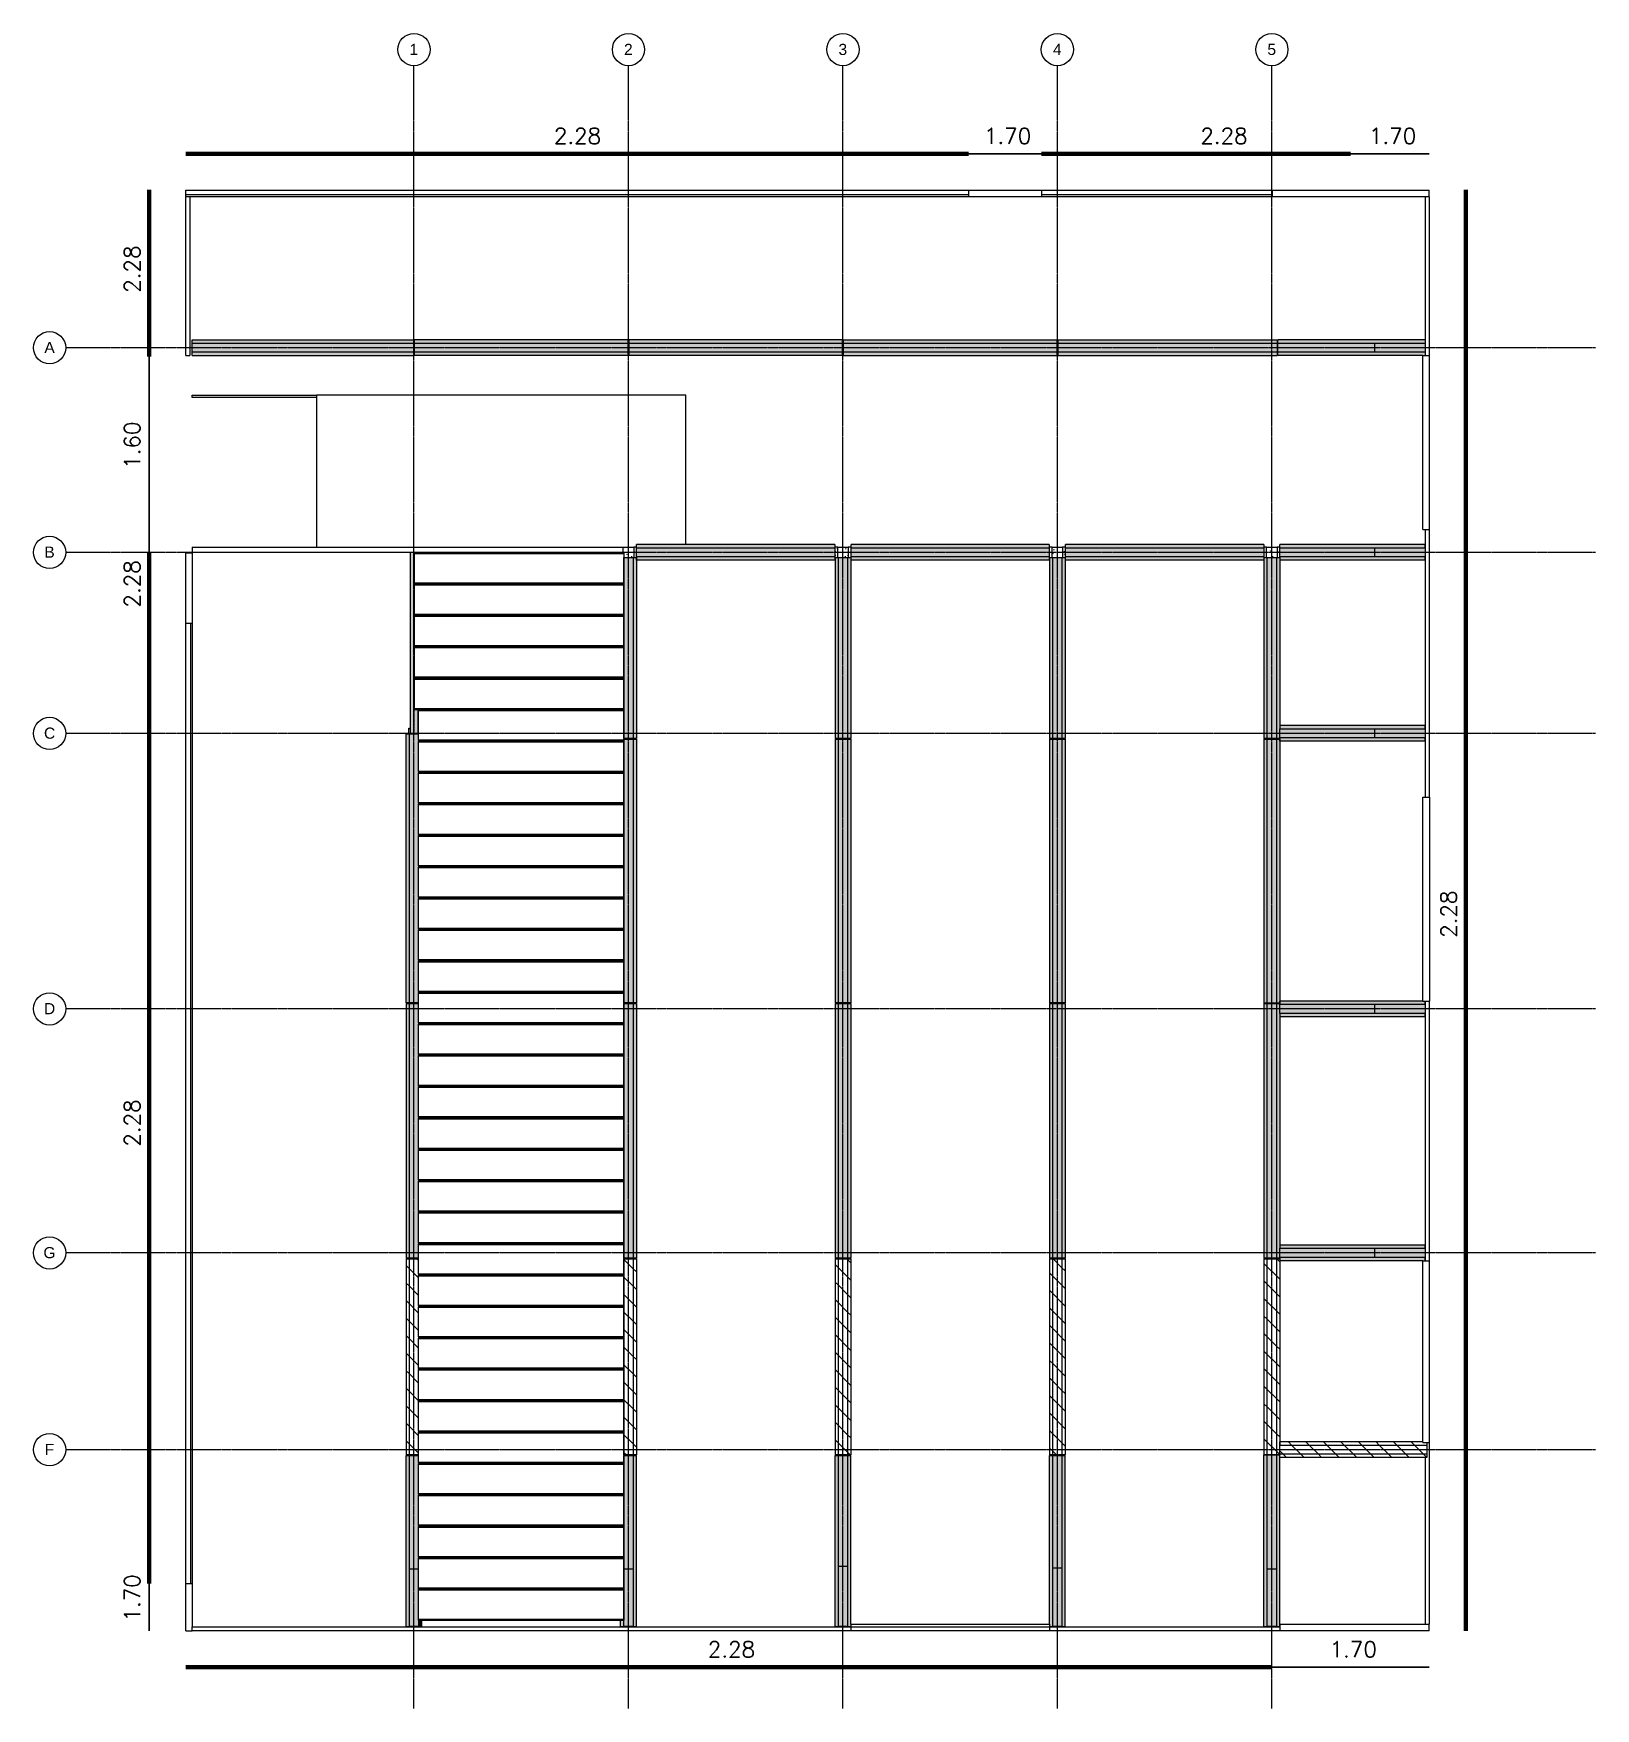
# Model space of a CAD drawing. Header units: inches. Extents: x -4061 to -1680, y 9773 to 12326.
import ezdxf

# ---------------------------------------------------------------- set-up
doc = ezdxf.new("R2010")
doc.units = ezdxf.units.IN
doc.header["$MEASUREMENT"] = 0
doc.linetypes.add('Línea de rejilla', pattern=[0.875, 0.5, -0.125, 0.125, -0.125])
doc.linetypes.add('Oculto', pattern=[0.28125, 0.1875, -0.09375])
for name, color, linetype, lineweight in [('A-FLOR', 192, 'Continuous', 9), ('A-WALL', 113, 'Continuous', 9), ('S-BEAM', 12, 'Continuous', 9), ('S-COLS', 52, 'Continuous', 9), ('S-FNDN', 32, 'Continuous', 9), ('S-GRID', 1, 'Continuous', 9), ('S-GRID-IDEN', 1, 'Continuous', 9)]:
    doc.layers.add(name, color=color, linetype=linetype, lineweight=lineweight)
doc.layers.add('earth_pressure', color=7, linetype='Continuous')
doc.styles.add('Arial', font='Arial.ttf', dxfattribs={"height": 17.007874})
doc.styles.get("Standard").update_dxf_attribs({"font": 'txt.shx'})
pattern_1 = [(90, (11534.205, 3155.308), (-7.68, 30.72), [1.267, -21.773, 1.267, -21.773, -122.88]), (90, (11534.205, 3155.308), (-7.68, 30.72), [-46.08, 1.267, -44.813, 1.267, -21.773, -53.76]), (90, (11534.205, 3155.308), (-7.68, 30.72), [-115.2, 1.267, -14.093, 1.267, -37.133]), (210, (11530.365, 3166.828), (-22.7643004, -22.011075), [1.267, -21.773, 1.267, -21.773, -122.88]), (210, (11530.365, 3166.828), (-22.7643004, -22.011075), [-46.08, 1.267, -44.813, 1.267, -21.773, -53.76]), (210, (11530.365, 3166.828), (-22.7643004, -22.011075), [-115.2, 1.267, -14.093, 1.267, -37.133]), (330, (11515.005, 3170.668), (30.4443004, -8.708925), [1.267, -21.773, 1.267, -21.773, -122.88]), (330, (11515.005, 3170.668), (30.4443004, -8.708925), [-46.08, 1.267, -44.813, 1.267, -21.773, -53.76]), (330, (11515.005, 3170.668), (30.4443004, -8.708925), [-115.2, 1.267, -14.093, 1.267, -37.133])]
pattern_2 = [(45, (-10317.189, -3154.324), (-13.362904, 13.362904), [])]
pattern_3 = [(135, (2055.824, -10167.189), (-13.362904, -13.362904), [])]
pattern_4 = [(90, (11534.205, 2828.308), (-7.68, 30.72), [1.267, -21.773, 1.267, -21.773, -122.88]), (90, (11534.205, 2828.308), (-7.68, 30.72), [-46.08, 1.267, -44.813, 1.267, -21.773, -53.76]), (90, (11534.205, 2828.308), (-7.68, 30.72), [-115.2, 1.267, -14.093, 1.267, -37.133]), (210, (11530.365, 2839.828), (-22.7643004, -22.011075), [1.267, -21.773, 1.267, -21.773, -122.88]), (210, (11530.365, 2839.828), (-22.7643004, -22.011075), [-46.08, 1.267, -44.813, 1.267, -21.773, -53.76]), (210, (11530.365, 2839.828), (-22.7643004, -22.011075), [-115.2, 1.267, -14.093, 1.267, -37.133]), (330, (11515.005, 2843.668), (30.4443004, -8.708925), [1.267, -21.773, 1.267, -21.773, -122.88]), (330, (11515.005, 2843.668), (30.4443004, -8.708925), [-46.08, 1.267, -44.813, 1.267, -21.773, -53.76]), (330, (11515.005, 2843.668), (30.4443004, -8.708925), [-115.2, 1.267, -14.093, 1.267, -37.133])]
pattern_5 = [(45, (-10317.189, -2827.324), (-13.362904, 13.362904), [])]
pattern_6 = [(90, (11534.205, 2501.308), (-7.68, 30.72), [1.267, -21.773, 1.267, -21.773, -122.88]), (90, (11534.205, 2501.308), (-7.68, 30.72), [-46.08, 1.267, -44.813, 1.267, -21.773, -53.76]), (90, (11534.205, 2501.308), (-7.68, 30.72), [-115.2, 1.267, -14.093, 1.267, -37.133]), (210, (11530.365, 2512.828), (-22.7643004, -22.011075), [1.267, -21.773, 1.267, -21.773, -122.88]), (210, (11530.365, 2512.828), (-22.7643004, -22.011075), [-46.08, 1.267, -44.813, 1.267, -21.773, -53.76]), (210, (11530.365, 2512.828), (-22.7643004, -22.011075), [-115.2, 1.267, -14.093, 1.267, -37.133]), (330, (11515.005, 2516.668), (30.4443004, -8.708925), [1.267, -21.773, 1.267, -21.773, -122.88]), (330, (11515.005, 2516.668), (30.4443004, -8.708925), [-46.08, 1.267, -44.813, 1.267, -21.773, -53.76]), (330, (11515.005, 2516.668), (30.4443004, -8.708925), [-115.2, 1.267, -14.093, 1.267, -37.133])]
pattern_7 = [(45, (-10317.189, -2500.324), (-13.362904, 13.362904), [])]
pattern_8 = [(90, (11534.205, 2174.308), (-7.68, 30.72), [1.267, -21.773, 1.267, -21.773, -122.88]), (90, (11534.205, 2174.308), (-7.68, 30.72), [-46.08, 1.267, -44.813, 1.267, -21.773, -53.76]), (90, (11534.205, 2174.308), (-7.68, 30.72), [-115.2, 1.267, -14.093, 1.267, -37.133]), (210, (11530.365, 2185.828), (-22.7643004, -22.011075), [1.267, -21.773, 1.267, -21.773, -122.88]), (210, (11530.365, 2185.828), (-22.7643004, -22.011075), [-46.08, 1.267, -44.813, 1.267, -21.773, -53.76]), (210, (11530.365, 2185.828), (-22.7643004, -22.011075), [-115.2, 1.267, -14.093, 1.267, -37.133]), (330, (11515.005, 2189.668), (30.4443004, -8.708925), [1.267, -21.773, 1.267, -21.773, -122.88]), (330, (11515.005, 2189.668), (30.4443004, -8.708925), [-46.08, 1.267, -44.813, 1.267, -21.773, -53.76]), (330, (11515.005, 2189.668), (30.4443004, -8.708925), [-115.2, 1.267, -14.093, 1.267, -37.133])]
pattern_9 = [(45, (-10317.189, -2173.324), (-13.362904, 13.362904), [])]
pattern_10 = [(45, (-10317.189, -3481.324), (-13.362904, 13.362904), [])]

msp = doc.modelspace()

# ---------------------------------------------------------------- texts
at = {"layer": 'earth_pressure', "color": 1}
for p in [(-3268, 12158.1), (-2282.3, 12158.1), (-3033.3, 9850.8)]:
    msp.add_text('2.28', height=24, dxfattribs=at).set_placement(p)
at = {"layer": 'earth_pressure', "color": 40}
for p in [(-2612.3, 12158.1), (-2025.3, 12158.1), (-2085.3, 9850.8)]:
    msp.add_text('1.70', height=24, dxfattribs=at).set_placement(p)
at = {"layer": 'earth_pressure', "color": 1}
for p in [(-3899, 11931), (-3899, 11451.2), (-1891.6, 10947.6), (-3899, 10629.2)]:
    msp.add_text('2.28', height=24, rotation=90, dxfattribs=at).set_placement(p)
at = {"layer": 'earth_pressure', "color": 3}
msp.add_text('1.60', height=24, rotation=90, dxfattribs=at).set_placement((-3899, 11662.6))
at = {"layer": 'earth_pressure', "color": 40}
msp.add_text('1.70', height=24, rotation=90, dxfattribs=at).set_placement((-3899, 9905.2))
at = {"layer": 'S-GRID-IDEN', "char_height": 17, "attachment_point": 1, "style": 'Arial'}
for s, insert, width in [('1', (-3488.1, 12310.5), 16.059), ('2', (-3161.1, 12310.5), 16.059), ('3', (-2834.1, 12310.5), 16.059), ('4', (-2507.1, 12310.5), 16.059), ('5', (-2180.1, 12310.5), 16.059), ('A', (-4044.9, 11856.1), 19.392), ('B', (-4044.9, 11544.1), 19.392), ('C', (-4045.5, 11268.1), 20.907), ('D', (-4045.5, 10848.1), 20.907), ('G', (-4046.3, 10476.1), 22.725), ('F', (-4044.3, 10176.1), 17.877)]:
    msp.add_mtext(s, dxfattribs=dict(at, insert=insert, width=width))

# ---------------------------------------------------------------- blocks, each defined once
blk = doc.blocks.new('Concrete-Rectangular-Column - ONE-217852-1ST FLOOR')
at = {"layer": 'S-COLS'}
h = blk.add_hatch(dxfattribs=at)
h.set_pattern_fill('FP_1', color=256, style=0, pattern_type=2)
h.set_pattern_definition([(0, (3481.324, -11847.189), (30.72, 7.68), [1.267, -21.773, 1.267, -21.773, -122.88]), (0, (3481.324, -11847.189), (30.72, 7.68), [-46.08, 1.267, -44.813, 1.267, -21.773, -53.76]), (0, (3481.324, -11847.189), (30.72, 7.68), [-115.2, 1.267, -14.093, 1.267, -37.133]), (120, (3492.844, -11843.349), (-22.011075, 22.7643004), [1.267, -21.773, 1.267, -21.773, -122.88]), (120, (3492.844, -11843.349), (-22.011075, 22.7643004), [-46.08, 1.267, -44.813, 1.267, -21.773, -53.76]), (120, (3492.844, -11843.349), (-22.011075, 22.7643004), [-115.2, 1.267, -14.093, 1.267, -37.133]), (240, (3496.684, -11827.989), (-8.708925, -30.4443004), [1.267, -21.773, 1.267, -21.773, -122.88]), (240, (3496.684, -11827.989), (-8.708925, -30.4443004), [-46.08, 1.267, -44.813, 1.267, -21.773, -53.76]), (240, (3496.684, -11827.989), (-8.708925, -30.4443004), [-115.2, 1.267, -14.093, 1.267, -37.133])])
h.paths.add_polyline_path([(1, -8), (1, 8), (-1, 8), (-1, -8)], flags=0)
for p, q in [((-1, 8), (1, 8)), ((1, -8), (-1, -8))]:
    blk.add_line(p, q, dxfattribs=at)
blk = doc.blocks.new('Concrete-Rectangular-Column - ONE-V1-1ST FLOOR')
at = {"layer": 'S-COLS'}
h = blk.add_hatch(dxfattribs=at)
h.set_pattern_fill('FP_2', color=256, style=0, pattern_type=2)
h.set_pattern_definition([(0, (3154.324, -11847.189), (30.72, 7.68), [1.267, -21.773, 1.267, -21.773, -122.88]), (0, (3154.324, -11847.189), (30.72, 7.68), [-46.08, 1.267, -44.813, 1.267, -21.773, -53.76]), (0, (3154.324, -11847.189), (30.72, 7.68), [-115.2, 1.267, -14.093, 1.267, -37.133]), (120, (3165.844, -11843.349), (-22.011075, 22.7643004), [1.267, -21.773, 1.267, -21.773, -122.88]), (120, (3165.844, -11843.349), (-22.011075, 22.7643004), [-46.08, 1.267, -44.813, 1.267, -21.773, -53.76]), (120, (3165.844, -11843.349), (-22.011075, 22.7643004), [-115.2, 1.267, -14.093, 1.267, -37.133]), (240, (3169.684, -11827.989), (-8.708925, -30.4443004), [1.267, -21.773, 1.267, -21.773, -122.88]), (240, (3169.684, -11827.989), (-8.708925, -30.4443004), [-46.08, 1.267, -44.813, 1.267, -21.773, -53.76]), (240, (3169.684, -11827.989), (-8.708925, -30.4443004), [-115.2, 1.267, -14.093, 1.267, -37.133])])
h.paths.add_polyline_path([(1, -8), (1, 8), (-1, 8), (-1, -8)], flags=0)
for p, q in [((-1, 8), (1, 8)), ((1, -8), (-1, -8))]:
    blk.add_line(p, q, dxfattribs=at)
blk = doc.blocks.new('Concrete-Rectangular-Column - ONE-V2-1ST FLOOR')
at = {"layer": 'S-COLS'}
h = blk.add_hatch(dxfattribs=at)
h.set_pattern_fill('FP_3', color=256, style=0, pattern_type=2)
h.set_pattern_definition([(0, (2827.324, -11847.189), (30.72, 7.68), [1.267, -21.773, 1.267, -21.773, -122.88]), (0, (2827.324, -11847.189), (30.72, 7.68), [-46.08, 1.267, -44.813, 1.267, -21.773, -53.76]), (0, (2827.324, -11847.189), (30.72, 7.68), [-115.2, 1.267, -14.093, 1.267, -37.133]), (120, (2838.844, -11843.349), (-22.011075, 22.7643004), [1.267, -21.773, 1.267, -21.773, -122.88]), (120, (2838.844, -11843.349), (-22.011075, 22.7643004), [-46.08, 1.267, -44.813, 1.267, -21.773, -53.76]), (120, (2838.844, -11843.349), (-22.011075, 22.7643004), [-115.2, 1.267, -14.093, 1.267, -37.133]), (240, (2842.684, -11827.989), (-8.708925, -30.4443004), [1.267, -21.773, 1.267, -21.773, -122.88]), (240, (2842.684, -11827.989), (-8.708925, -30.4443004), [-46.08, 1.267, -44.813, 1.267, -21.773, -53.76]), (240, (2842.684, -11827.989), (-8.708925, -30.4443004), [-115.2, 1.267, -14.093, 1.267, -37.133])])
h.paths.add_polyline_path([(1, -8), (1, 8), (-1, 8), (-1, -8)], flags=0)
for p, q in [((-1, 8), (1, 8)), ((1, -8), (-1, -8))]:
    blk.add_line(p, q, dxfattribs=at)
blk = doc.blocks.new('Prefabricado-Pilar cuadrado - 16_x16_-217672-1ST FLOOR')
at = {"layer": 'S-COLS'}
h = blk.add_hatch(dxfattribs=at)
h.set_pattern_fill('FP_4', color=256, style=0, pattern_type=2)
h.set_pattern_definition(pattern_1)
h.paths.add_polyline_path([(7, 13.5), (-9, 13.5), (-9, 9), (7, 9), (7, 13)], flags=0)
h = blk.add_hatch(dxfattribs=at)
h.set_pattern_fill('FP_4', color=256, style=0, pattern_type=2)
h.set_pattern_definition(pattern_1)
h.paths.add_polyline_path([(7, -6), (7, 9), (-9, 9), (-9, -7), (-1, -7), (-1, -6.3), (7, -6.3)], flags=0)
for p, q in [((-9, 13.5), (-9, 9)), ((-9, 9), (-8.9, 9)), ((-9, -7), (-9, 9)), ((-9, 9), (7, 9)), ((-8.9, 9), (6.9, 9)), ((7, 9), (6.9, 9)), ((7, 13.5), (7, 13)), ((-8.9, -7), (-9, -7)), ((-8.9, -7), (-8.9, -7))]:
    blk.add_line(p, q, dxfattribs=at)
blk = doc.blocks.new('Concrete-Rectangular-Column - ONE-199442-1ST FLOOR')
at = {"layer": 'S-COLS'}
h = blk.add_hatch(dxfattribs=at)
h.set_pattern_fill('FP_5', color=256, style=0, pattern_type=2)
h.set_pattern_definition([(0, (3481.324, -11259.189), (30.72, 7.68), [1.267, -21.773, 1.267, -21.773, -122.88]), (0, (3481.324, -11259.189), (30.72, 7.68), [-46.08, 1.267, -44.813, 1.267, -21.773, -53.76]), (0, (3481.324, -11259.189), (30.72, 7.68), [-115.2, 1.267, -14.093, 1.267, -37.133]), (120, (3492.844, -11255.349), (-22.011075, 22.7643004), [1.267, -21.773, 1.267, -21.773, -122.88]), (120, (3492.844, -11255.349), (-22.011075, 22.7643004), [-46.08, 1.267, -44.813, 1.267, -21.773, -53.76]), (120, (3492.844, -11255.349), (-22.011075, 22.7643004), [-115.2, 1.267, -14.093, 1.267, -37.133]), (240, (3496.684, -11239.989), (-8.708925, -30.4443004), [1.267, -21.773, 1.267, -21.773, -122.88]), (240, (3496.684, -11239.989), (-8.708925, -30.4443004), [-46.08, 1.267, -44.813, 1.267, -21.773, -53.76]), (240, (3496.684, -11239.989), (-8.708925, -30.4443004), [-115.2, 1.267, -14.093, 1.267, -37.133])])
h.paths.add_polyline_path([(-0.6, -0.5), (7, -0.5), (7, 8), (5.6, 8), (5.6, 0), (-5.6, 0), (-5.6, 8), (-8, 8), (-8, -0.5), (-0.8, -0.5)], flags=0)
for p, q in [((-8, 8), (-5.6, 8)), ((-8, -0.5), (-8, 8)), ((5.6, 8), (7, 8))]:
    blk.add_line(p, q, dxfattribs=at)
blk = doc.blocks.new('Concrete-Rectangular-Column - ONE-V3-1ST FLOOR')
at = {"layer": 'S-COLS'}
h = blk.add_hatch(dxfattribs=at)
h.set_pattern_fill('FP_6', color=256, style=0, pattern_type=2)
h.set_pattern_definition([(0, (2500.324, -11847.189), (30.72, 7.68), [1.267, -21.773, 1.267, -21.773, -122.88]), (0, (2500.324, -11847.189), (30.72, 7.68), [-46.08, 1.267, -44.813, 1.267, -21.773, -53.76]), (0, (2500.324, -11847.189), (30.72, 7.68), [-115.2, 1.267, -14.093, 1.267, -37.133]), (120, (2511.844, -11843.349), (-22.011075, 22.7643004), [1.267, -21.773, 1.267, -21.773, -122.88]), (120, (2511.844, -11843.349), (-22.011075, 22.7643004), [-46.08, 1.267, -44.813, 1.267, -21.773, -53.76]), (120, (2511.844, -11843.349), (-22.011075, 22.7643004), [-115.2, 1.267, -14.093, 1.267, -37.133]), (240, (2515.684, -11827.989), (-8.708925, -30.4443004), [1.267, -21.773, 1.267, -21.773, -122.88]), (240, (2515.684, -11827.989), (-8.708925, -30.4443004), [-46.08, 1.267, -44.813, 1.267, -21.773, -53.76]), (240, (2515.684, -11827.989), (-8.708925, -30.4443004), [-115.2, 1.267, -14.093, 1.267, -37.133])])
h.paths.add_polyline_path([(-1, -8), (1, -8), (1, 8), (-1, 8), (-1, -7)], flags=0)
for p, q in [((-1, 8), (1, 8)), ((1, -8), (-1, -8))]:
    blk.add_line(p, q, dxfattribs=at)
blk = doc.blocks.new('Inverted Tee Beam - 24IT40-228306-1ST FLOOR')
at = {"layer": 'S-BEAM'}
h = blk.add_hatch(dxfattribs=at)
h.set_pattern_fill('FP_7', style=0, pattern_type=2)
h.set_pattern_definition(pattern_2)
h.paths.add_polyline_path([(-158, 7), (141, 7), (141, 7.2), (-158, 7.2)], flags=0)
h = blk.add_hatch(dxfattribs=at)
h.set_pattern_fill('FP_7', style=0, pattern_type=2)
h.set_pattern_definition(pattern_2)
h.paths.add_polyline_path([(-158, 7), (-158, -7), (141, -7), (141, 7), (-140.3, 7)], flags=0)
h = blk.add_hatch(dxfattribs=at)
h.set_pattern_fill('FP_7', style=0, pattern_type=2)
h.set_pattern_definition(pattern_2)
h.paths.add_polyline_path([(-158, -7), (-158, -12), (141, -12), (141, -7), (-140.3, -7)], flags=0)
for p, q in [((-158, 7), (-158, 7.2)), ((-158, -7), (-158, 7)), ((-158, 7), (141, 7)), ((141, 7.2), (141, 7)), ((141, 7), (141, -7)), ((-158, -12), (-158, -7)), ((141, -7), (-158, -7)), ((141, -12), (-158, -12)), ((141, -7), (141, -12))]:
    blk.add_line(p, q, dxfattribs=at)
blk = doc.blocks.new('Inverted Tee Beam - 24IT40-223392-1ST FLOOR')
at = {"layer": 'S-BEAM'}
for points in [[(-201, 7), (201, 7), (201, 7.2), (-201, 7.2)], [(-201, 3.1), (-201, -7), (201, -7), (201, 7), (-201, 7)], [(-201, -7), (-201, -12), (201, -12), (201, -7), (-186, -7)]]:
    blk.add_hatch(color=150, dxfattribs=at).paths.add_polyline_path(points, flags=0)
for p, q in [((-201, 7), (-201, 7.2)), ((-201, -7), (-201, 7)), ((-201, 7), (201, 7)), ((201, 7.2), (201, 7)), ((201, 7), (201, -7)), ((-201, -12), (-201, -7)), ((201, -7), (-201, -7)), ((201, -12), (-201, -12)), ((201, -7), (201, -12))]:
    blk.add_line(p, q, dxfattribs=at)
blk = doc.blocks.new('W-Ala ancha - W460X177-219962-1ST FLOOR')
at = {"layer": 'S-BEAM'}
blk.add_hatch(color=71, dxfattribs=at).paths.add_polyline_path([(140, -5.6), (140, 5.6), (103.4, 5.6), (103.4, 1), (-136, 1), (-136, -5.6), (103.4, -5.6)], flags=0)
at = {"layer": 'S-BEAM', "linetype": 'Oculto'}
for p, q in [((140, 0.3), (-136, 0.3)), ((140, -0.3), (-136, -0.3))]:
    blk.add_line(p, q, dxfattribs=at)
at = {"layer": 'S-BEAM'}
for p, q in [((103.4, 5.6), (140, 5.6)), ((140, 5.6), (140, -5.6)), ((-136, -5.6), (140, -5.6))]:
    blk.add_line(p, q, dxfattribs=at)
blk = doc.blocks.new('Inverted Tee Beam - 24IT32-224211-1ST FLOOR')
at = {"layer": 'S-BEAM'}
for points in [[(-194, 7), (194, 7), (194, 7.2), (-194, 7.2)], [(-194, 7), (-194, -7), (194, -7), (194, 7), (-185.1, 7)], [(-194, -7), (-194, -12), (194, -12), (194, -7), (-185.1, -7)]]:
    blk.add_hatch(color=11, dxfattribs=at).paths.add_polyline_path(points, flags=0)
for p, q in [((-194, 7), (-194, 7.2)), ((-194, -7), (-194, 7)), ((-194, 7), (194, 7)), ((194, 7.2), (194, 7)), ((194, 7), (194, -7)), ((-194, -12), (-194, -7)), ((194, -7), (-194, -7)), ((194, -12), (-194, -12)), ((194, -7), (194, -12))]:
    blk.add_line(p, q, dxfattribs=at)
blk = doc.blocks.new('Inverted Tee Beam - 24IT32-210332-1ST FLOOR')
at = {"layer": 'S-BEAM'}
for points in [[(-146, 7), (130, 7), (130, 7.2), (-146, 7.2)], [(-146, -7), (130, -7), (130, 7), (-146, 7), (-146, 3.1)], [(-146, -7), (-146, -12), (130, -12), (130, -7), (-138.8, -7)]]:
    blk.add_hatch(color=11, dxfattribs=at).paths.add_polyline_path(points, flags=0)
for p, q in [((-146, 7), (-146, 7.2)), ((-146, -7), (-146, 7)), ((-146, 7), (130, 7)), ((130, 7.2), (130, 7)), ((130, 7), (130, -7)), ((-146, -12), (-146, -7)), ((130, -7), (-146, -7)), ((130, -12), (-146, -12)), ((130, -7), (130, -12))]:
    blk.add_line(p, q, dxfattribs=at)
blk = doc.blocks.new('Inverted Tee Beam - 24IT32-217693-1ST FLOOR')
at = {"layer": 'S-BEAM'}
for points in [[(151, 7), (151, 12), (-151, 12), (-151, 7), (114.6, 7)], [(151, -7), (151, 7), (-151, 7), (-151, -7), (114.6, -7)], [(151, -12), (151, -7), (-151, -7), (-151, -12), (114.6, -12)]]:
    blk.add_hatch(color=11, dxfattribs=at).paths.add_polyline_path(points, flags=0)
for p, q in [((-151, 7), (-151, 12)), ((151, 12), (-151, 12)), ((-151, -7), (-151, 7)), ((-151, 7), (151, 7)), ((151, 12), (151, 7)), ((151, 7), (151, -7)), ((-151, -12), (-151, -7)), ((151, -7), (-151, -7)), ((151, -12), (-151, -12)), ((151, -7), (151, -12))]:
    blk.add_line(p, q, dxfattribs=at)
blk = doc.blocks.new('Inverted Tee Beam - 24IT32-223293-1ST FLOOR')
at = {"layer": 'S-BEAM'}
for points in [[(-170.5, 12), (-170.5, 7), (166.5, 7), (166.5, 12)], [(166.5, 7), (-170.5, 7), (-170.5, -7), (166.5, -7)], [(-170.5, -7), (-170.5, -12), (166.5, -12), (166.5, -7)]]:
    blk.add_hatch(color=11, dxfattribs=at).paths.add_polyline_path(points, flags=0)
for p, q in [((-170.5, 7), (-170.5, 12)), ((166.5, 12), (-170.5, 12)), ((-170.5, -7), (-170.5, 7)), ((-170.5, 7), (166.5, 7)), ((166.5, 12), (166.5, 7)), ((166.5, 7), (166.5, -7)), ((-170.5, -12), (-170.5, -7)), ((166.5, -7), (-170.5, -7)), ((166.5, -12), (-170.5, -12)), ((166.5, -7), (166.5, -12))]:
    blk.add_line(p, q, dxfattribs=at)
blk = doc.blocks.new('Inverted Tee Beam - 24IT32-220209-1ST FLOOR')
at = {"layer": 'S-BEAM'}
for points in [[(162.5, 7), (162.5, 12), (-162.5, 12), (-162.5, 7)], [(162.5, -7), (162.5, 7), (-162.5, 7), (-162.5, -7)], [(162.5, -12), (162.5, -7), (-162.5, -7), (-162.5, -12)]]:
    blk.add_hatch(color=11, dxfattribs=at).paths.add_polyline_path(points, flags=0)
for p, q in [((-162.5, 7), (-162.5, 12)), ((162.5, 12), (-162.5, 12)), ((-162.5, -7), (-162.5, 7)), ((-162.5, 7), (162.5, 7)), ((162.5, 12), (162.5, 7)), ((162.5, 7), (162.5, -7)), ((-162.5, -12), (-162.5, -7)), ((162.5, -7), (-162.5, -7)), ((162.5, -12), (-162.5, -12)), ((162.5, -7), (162.5, -12))]:
    blk.add_line(p, q, dxfattribs=at)
blk = doc.blocks.new('Inverted Tee Beam - 24IT32-220216-1ST FLOOR')
at = {"layer": 'S-BEAM'}
for points in [[(-162.5, 12), (-162.5, 7), (162.5, 7), (162.5, 12)], [(-162.5, 7), (-162.5, -7), (162.5, -7), (162.5, 7)], [(-162.5, -7), (-162.5, -12), (162.5, -12), (162.5, -7)]]:
    blk.add_hatch(color=11, dxfattribs=at).paths.add_polyline_path(points, flags=0)
for p, q in [((-162.5, 7), (-162.5, 12)), ((162.5, 12), (-162.5, 12)), ((-162.5, -7), (-162.5, 7)), ((-162.5, 7), (162.5, 7)), ((162.5, 12), (162.5, 7)), ((162.5, 7), (162.5, -7)), ((-162.5, -12), (-162.5, -7)), ((162.5, -7), (-162.5, -7)), ((162.5, -12), (-162.5, -12)), ((162.5, -7), (162.5, -12))]:
    blk.add_line(p, q, dxfattribs=at)
blk = doc.blocks.new('Inverted Tee Beam - 24IT32-228305-1ST FLOOR')
at = {"layer": 'S-BEAM'}
for points in [[(-171.6, 12), (-171.6, 7), (162.5, 7), (162.5, 12)], [(-171.6, 7), (-171.6, -7), (162.5, -7), (162.5, 7)], [(-171.6, -7), (-171.6, -12), (162.5, -12), (162.5, -7)]]:
    blk.add_hatch(color=11, dxfattribs=at).paths.add_polyline_path(points, flags=0)
for p, q in [((-171.6, 7), (-171.6, 12)), ((162.5, 12), (-171.6, 12)), ((-171.6, -7), (-171.6, 7)), ((-171.6, 7), (162.5, 7)), ((162.5, 12), (162.5, 7)), ((162.5, 7), (162.5, -7)), ((-171.6, -12), (-171.6, -7)), ((162.5, -7), (-171.6, -7)), ((162.5, -12), (-171.6, -12)), ((162.5, -7), (162.5, -12))]:
    blk.add_line(p, q, dxfattribs=at)
blk = doc.blocks.new('Inverted Tee Beam - 24IT40-226760-1ST FLOOR')
at = {"layer": 'S-BEAM'}
h = blk.add_hatch(dxfattribs=at)
h.set_pattern_fill('FP_8', style=0, pattern_type=2)
h.set_pattern_definition(pattern_3)
h.paths.add_polyline_path([(118.7, 7), (118.7, 11), (112.5, 11), (112.5, 12), (-105.5, 12), (-105.5, 7), (112.5, 7)], flags=0)
h = blk.add_hatch(dxfattribs=at)
h.set_pattern_fill('FP_8', style=0, pattern_type=2)
h.set_pattern_definition(pattern_3)
h.paths.add_polyline_path([(118.7, -7), (118.7, 7), (-105.5, 7), (-105.5, -7)], flags=0)
h = blk.add_hatch(dxfattribs=at)
h.set_pattern_fill('FP_8', style=0, pattern_type=2)
h.set_pattern_definition(pattern_3)
h.paths.add_polyline_path([(118.7, -12), (118.7, -7), (-105.5, -7), (-105.5, -12)], flags=0)
for p, q in [((-105.5, 7), (-105.5, 12)), ((112.5, 12), (-105.5, 12)), ((-105.5, -7), (-105.5, 7)), ((-105.5, 7), (118.7, 7)), ((118.7, 11), (118.7, 7)), ((118.7, 7), (118.7, -7)), ((-105.5, -12), (-105.5, -7)), ((118.7, -7), (-105.5, -7)), ((118.7, -12), (-105.5, -12)), ((118.7, -7), (118.7, -12))]:
    blk.add_line(p, q, dxfattribs=at)
blk = doc.blocks.new('Beam 2 Levels - Beams 2 Levels-233919-1ST FLOOR')
at = {"layer": 'S-BEAM'}
for points in [[(133.2, 12), (-127.5, 12), (-127.5, 7), (133.2, 7)], [(45.5, 7), (-127.5, 7), (-127.5, -7), (45.5, -7)], [(133.2, 7), (45.5, 7), (45.5, -7), (133.2, -7)], [(133.2, -7), (-127.5, -7), (-127.5, -7.2), (123.5, -7.2), (123.5, -12), (133.2, -12)]]:
    blk.add_hatch(color=114, dxfattribs=at).paths.add_polyline_path(points, flags=0)
for p, q in [((-127.5, 7), (-127.5, 12)), ((133.2, 12), (-127.5, 12)), ((-127.5, -7), (-127.5, 7)), ((-127.5, 7), (45.5, 7)), ((45.5, 7), (45.5, -7)), ((45.5, 7), (133.2, 7)), ((133.2, 7), (133.2, 12)), ((133.2, 7), (133.2, -7)), ((-127.5, -7.2), (-127.5, -7)), ((45.5, -7), (-127.5, -7)), ((133.2, -7), (45.5, -7)), ((133.2, -12), (123.5, -12)), ((133.2, -12), (133.2, -7))]:
    blk.add_line(p, q, dxfattribs=at)
blk = doc.blocks.new('Prefabricado-Pilar cuadrado - 16_x16_-217833-1ST FLOOR')
at = {"layer": 'S-COLS'}
h = blk.add_hatch(dxfattribs=at)
h.set_pattern_fill('FP_9', color=256, style=0, pattern_type=2)
h.set_pattern_definition(pattern_4)
h.paths.add_polyline_path([(7, 13.5), (-9, 13.5), (-9, 9), (7, 9), (7, 13)], flags=0)
h = blk.add_hatch(dxfattribs=at)
h.set_pattern_fill('FP_9', color=256, style=0, pattern_type=2)
h.set_pattern_definition(pattern_4)
h.paths.add_polyline_path([(7, -6), (7, 9), (-9, 9), (-9, -7), (7, -7)], flags=0)
h = blk.add_hatch(dxfattribs=at)
h.set_pattern_fill('FP_9', color=256, style=0, pattern_type=2)
h.set_pattern_definition(pattern_4)
h.paths.add_polyline_path([(7, -7), (-9, -7), (-9, -11.5), (7, -11.5), (7, -11)], flags=0)
for p, q in [((-9, 13.5), (-9, 9)), ((-9, 9), (-8.9, 9)), ((-9, -7), (-9, 9)), ((-9, 9), (7, 9)), ((-8.9, 9), (6.9, 9)), ((7, 9), (6.9, 9)), ((7, 13.5), (7, 13)), ((-8.9, -7), (-9, -7)), ((7, -7), (-9, -7)), ((-9, -7), (-9, -11.5)), ((6.9, -7), (-8.9, -7)), ((6.9, -7), (7, -7)), ((7, -11), (7, -11.5))]:
    blk.add_line(p, q, dxfattribs=at)
blk = doc.blocks.new('Inverted Tee Beam - 24IT40-V4-1ST FLOOR')
at = {"layer": 'S-BEAM'}
h = blk.add_hatch(dxfattribs=at)
h.set_pattern_fill('FP_10', style=0, pattern_type=2)
h.set_pattern_definition(pattern_5)
h.paths.add_polyline_path([(-158, 7), (141, 7), (141, 12), (-158, 12)], flags=0)
h = blk.add_hatch(dxfattribs=at)
h.set_pattern_fill('FP_10', style=0, pattern_type=2)
h.set_pattern_definition(pattern_5)
h.paths.add_polyline_path([(-158, -7), (141, -7), (141, 7), (-158, 7)], flags=0)
h = blk.add_hatch(dxfattribs=at)
h.set_pattern_fill('FP_10', style=0, pattern_type=2)
h.set_pattern_definition(pattern_5)
h.paths.add_polyline_path([(-158, -12), (141, -12), (141, -7), (-158, -7)], flags=0)
for p, q in [((-158, 7), (-158, 12)), ((141, 12), (-158, 12)), ((-158, -7), (-158, 7)), ((-158, 7), (141, 7)), ((141, 12), (141, 7)), ((141, 7), (141, -7)), ((-158, -12), (-158, -7)), ((141, -7), (-158, -7)), ((141, -12), (-158, -12)), ((141, -7), (141, -12))]:
    blk.add_line(p, q, dxfattribs=at)
blk = doc.blocks.new('Inverted Tee Beam - 24IT40-V5-1ST FLOOR')
at = {"layer": 'S-BEAM'}
for points in [[(-201, 7), (201, 7), (201, 12), (-201, 12)], [(-201, -7), (201, -7), (201, 7), (-201, 7)], [(-201, -12), (201, -12), (201, -7), (-201, -7)]]:
    blk.add_hatch(color=150, dxfattribs=at).paths.add_polyline_path(points, flags=0)
for p, q in [((-201, 7), (-201, 12)), ((201, 12), (-201, 12)), ((-201, -7), (-201, 7)), ((-201, 7), (201, 7)), ((201, 12), (201, 7)), ((201, 7), (201, -7)), ((-201, -12), (-201, -7)), ((201, -7), (-201, -7)), ((201, -12), (-201, -12)), ((201, -7), (201, -12))]:
    blk.add_line(p, q, dxfattribs=at)
blk = doc.blocks.new('Inverted Tee Beam - 24IT32-V6-1ST FLOOR')
at = {"layer": 'S-BEAM'}
for points in [[(-194, 7), (194, 7), (194, 12), (-194, 12)], [(-194, -7), (194, -7), (194, 7), (-194, 7)], [(-194, -12), (194, -12), (194, -7), (-194, -7)]]:
    blk.add_hatch(color=11, dxfattribs=at).paths.add_polyline_path(points, flags=0)
for p, q in [((-194, 7), (-194, 12)), ((194, 12), (-194, 12)), ((-194, -7), (-194, 7)), ((-194, 7), (194, 7)), ((194, 12), (194, 7)), ((194, 7), (194, -7)), ((-194, -12), (-194, -7)), ((194, -7), (-194, -7)), ((194, -12), (-194, -12)), ((194, -7), (194, -12))]:
    blk.add_line(p, q, dxfattribs=at)
blk = doc.blocks.new('Inverted Tee Beam - 24IT32-V7-1ST FLOOR')
at = {"layer": 'S-BEAM'}
for points in [[(-146, 7), (130, 7), (130, 12), (-146, 12)], [(-146, -7), (130, -7), (130, 7), (-146, 7)], [(-146, -12), (130, -12), (130, -7), (-146, -7)]]:
    blk.add_hatch(color=11, dxfattribs=at).paths.add_polyline_path(points, flags=0)
for p, q in [((-146, 7), (-146, 12)), ((130, 12), (-146, 12)), ((-146, -7), (-146, 7)), ((-146, 7), (130, 7)), ((130, 12), (130, 7)), ((130, 7), (130, -7)), ((-146, -12), (-146, -7)), ((130, -7), (-146, -7)), ((130, -12), (-146, -12)), ((130, -7), (130, -12))]:
    blk.add_line(p, q, dxfattribs=at)
blk = doc.blocks.new('Beam 2 Levels - Beams 2 Levels-233880-1ST FLOOR')
at = {"layer": 'S-BEAM'}
for points in [[(136.3, 7), (136.3, 12), (-124.5, 12), (-124.5, 7), (132.5, 7)], [(44.5, -7), (44.5, 7), (-124.5, 7), (-124.5, -7)], [(136.3, -7), (136.3, 7), (44.5, 7), (44.5, -7)], [(136.3, -7), (-124.5, -7), (-124.5, -12), (136.3, -12)]]:
    blk.add_hatch(color=114, dxfattribs=at).paths.add_polyline_path(points, flags=0)
for p, q in [((-124.5, 7), (-124.5, 12)), ((132.5, 12), (-124.5, 12)), ((-124.5, -7), (-124.5, 7)), ((-124.5, 7), (44.5, 7)), ((44.5, 7), (44.5, -7)), ((44.5, 7), (136.3, 7)), ((136.3, 7), (136.3, 12)), ((136.3, 7), (136.3, -7)), ((-124.5, -12), (-124.5, -7)), ((44.5, -7), (-124.5, -7)), ((136.3, -12), (-124.5, -12)), ((136.3, -7), (44.5, -7)), ((136.3, -12), (136.3, -7))]:
    blk.add_line(p, q, dxfattribs=at)
blk = doc.blocks.new('Prefabricado-Pilar cuadrado - 16_x16_-V8-1ST FLOOR')
at = {"layer": 'S-COLS'}
h = blk.add_hatch(dxfattribs=at)
h.set_pattern_fill('FP_11', color=256, style=0, pattern_type=2)
h.set_pattern_definition(pattern_6)
h.paths.add_polyline_path([(7, 13.5), (-9, 13.5), (-9, 9), (7, 9), (7, 13)], flags=0)
h = blk.add_hatch(dxfattribs=at)
h.set_pattern_fill('FP_11', color=256, style=0, pattern_type=2)
h.set_pattern_definition(pattern_6)
h.paths.add_polyline_path([(7, -6), (7, 9), (-9, 9), (-9, -7), (7, -7)], flags=0)
h = blk.add_hatch(dxfattribs=at)
h.set_pattern_fill('FP_11', color=256, style=0, pattern_type=2)
h.set_pattern_definition(pattern_6)
h.paths.add_polyline_path([(7, -7), (-9, -7), (-9, -11.5), (7, -11.5), (7, -11)], flags=0)
for p, q in [((-9, 13.5), (-9, 9)), ((-9, 9), (-8.9, 9)), ((-9, -7), (-9, 9)), ((-9, 9), (7, 9)), ((-8.9, 9), (6.9, 9)), ((7, 9), (6.9, 9)), ((7, 13.5), (7, 13)), ((-8.9, -7), (-9, -7)), ((7, -7), (-9, -7)), ((-9, -7), (-9, -11.5)), ((6.9, -7), (-8.9, -7)), ((6.9, -7), (7, -7)), ((7, -11), (7, -11.5))]:
    blk.add_line(p, q, dxfattribs=at)
blk = doc.blocks.new('Inverted Tee Beam - 24IT40-V9-1ST FLOOR')
at = {"layer": 'S-BEAM'}
h = blk.add_hatch(dxfattribs=at)
h.set_pattern_fill('FP_12', style=0, pattern_type=2)
h.set_pattern_definition(pattern_7)
h.paths.add_polyline_path([(-158, 7), (141, 7), (141, 12), (-158, 12)], flags=0)
h = blk.add_hatch(dxfattribs=at)
h.set_pattern_fill('FP_12', style=0, pattern_type=2)
h.set_pattern_definition(pattern_7)
h.paths.add_polyline_path([(-158, -7), (141, -7), (141, 7), (-158, 7)], flags=0)
h = blk.add_hatch(dxfattribs=at)
h.set_pattern_fill('FP_12', style=0, pattern_type=2)
h.set_pattern_definition(pattern_7)
h.paths.add_polyline_path([(-158, -12), (141, -12), (141, -7), (-158, -7)], flags=0)
for p, q in [((-158, 7), (-158, 12)), ((141, 12), (-158, 12)), ((-158, -7), (-158, 7)), ((-158, 7), (141, 7)), ((141, 12), (141, 7)), ((141, 7), (141, -7)), ((-158, -12), (-158, -7)), ((141, -7), (-158, -7)), ((141, -12), (-158, -12)), ((141, -7), (141, -12))]:
    blk.add_line(p, q, dxfattribs=at)
blk = doc.blocks.new('Inverted Tee Beam - 24IT32-217918-1ST FLOOR')
at = {"layer": 'S-BEAM'}
for points in [[(151.5, 7), (151.5, 12), (-151, 12), (-151, 7), (60.4, 7)], [(151.5, -7), (151.5, 7), (-151, 7), (-151, -7), (60.4, -7)], [(151.5, -12), (151.5, -7), (-151, -7), (-151, -12), (60.4, -12)]]:
    blk.add_hatch(color=11, dxfattribs=at).paths.add_polyline_path(points, flags=0)
for p, q in [((-151, 7), (-151, 12)), ((151.5, 12), (-151, 12)), ((-151, -7), (-151, 7)), ((-151, 7), (151.5, 7)), ((151.5, 12), (151.5, 7)), ((151.5, 7), (151.5, -7)), ((-151, -12), (-151, -7)), ((151.5, -7), (-151, -7)), ((151.5, -12), (-151, -12)), ((151.5, -7), (151.5, -12))]:
    blk.add_line(p, q, dxfattribs=at)
blk = doc.blocks.new('Beam 2 Levels - Beams 2 Levels-233980-1ST FLOOR')
at = {"layer": 'S-BEAM'}
for points in [[(134.3, 7), (134.3, 12), (-126.5, 12), (-126.5, 7), (45.2, 7)], [(45.2, 7), (-126.5, 7), (-126.5, -7), (45.2, -7)], [(134.3, 7), (45.2, 7), (45.2, -7), (134.3, -7)], [(134.3, -12), (134.3, -7), (-126.5, -7), (-126.5, -12), (130.5, -12)]]:
    blk.add_hatch(color=114, dxfattribs=at).paths.add_polyline_path(points, flags=0)
for p, q in [((-126.5, 7), (-126.5, 12)), ((134.3, 12), (-126.5, 12)), ((-126.5, -7), (-126.5, 7)), ((-126.5, 7), (45.2, 7)), ((45.2, 7), (45.2, -7)), ((45.2, 7), (134.3, 7)), ((134.3, 7), (134.3, 12)), ((134.3, 7), (134.3, -7)), ((-126.5, -12), (-126.5, -7)), ((45.2, -7), (-126.5, -7)), ((130.5, -12), (-126.5, -12)), ((134.3, -7), (45.2, -7)), ((134.3, -12), (134.3, -7))]:
    blk.add_line(p, q, dxfattribs=at)
blk = doc.blocks.new('Prefabricado-Pilar cuadrado - 16_x16_-227061-1ST FLOOR')
at = {"layer": 'S-COLS'}
h = blk.add_hatch(dxfattribs=at)
h.set_pattern_fill('FP_13', color=256, style=0, pattern_type=2)
h.set_pattern_definition(pattern_8)
h.paths.add_polyline_path([(7, 13), (-9, 13), (-9, 9), (7, 9)], flags=0)
h = blk.add_hatch(dxfattribs=at)
h.set_pattern_fill('FP_13', color=256, style=0, pattern_type=2)
h.set_pattern_definition(pattern_8)
h.paths.add_polyline_path([(7, -6), (7, 9), (-9, 9), (-9, -7), (7, -7)], flags=0)
h = blk.add_hatch(dxfattribs=at)
h.set_pattern_fill('FP_13', color=256, style=0, pattern_type=2)
h.set_pattern_definition(pattern_8)
h.paths.add_polyline_path([(7, -7), (-9, -7), (-9, -11), (7, -11)], flags=0)
for p, q in [((-9, 13), (-9, 9)), ((-9, 9), (-8.9, 9)), ((-9, -7), (-9, 9)), ((-8.9, 9), (6.9, 9)), ((7, 9), (6.9, 9)), ((-8.9, -7), (-9, -7)), ((7, -7), (-9, -7)), ((-9, -7), (-9, -11)), ((6.9, -7), (-8.9, -7)), ((6.9, -7), (7, -7))]:
    blk.add_line(p, q, dxfattribs=at)
blk = doc.blocks.new('Inverted Tee Beam - 24IT40-229150-1ST FLOOR')
at = {"layer": 'S-BEAM'}
h = blk.add_hatch(dxfattribs=at)
h.set_pattern_fill('FP_14', style=0, pattern_type=2)
h.set_pattern_definition(pattern_9)
h.paths.add_polyline_path([(-158, 7), (141, 7), (141, 12), (-158, 12)], flags=0)
h = blk.add_hatch(dxfattribs=at)
h.set_pattern_fill('FP_14', style=0, pattern_type=2)
h.set_pattern_definition(pattern_9)
h.paths.add_polyline_path([(-158, -7), (141, -7), (141, 7), (-158, 7)], flags=0)
h = blk.add_hatch(dxfattribs=at)
h.set_pattern_fill('FP_14', style=0, pattern_type=2)
h.set_pattern_definition(pattern_9)
h.paths.add_polyline_path([(-158, -12), (141, -12), (141, -7), (-158, -7), (-158, -12)], flags=0)
for p, q in [((-158, 7), (-158, 12)), ((141, 12), (-158, 12)), ((-158, -7), (-158, 7)), ((-158, 7), (141, 7)), ((141, 12), (141, 7)), ((141, 7), (141, -7)), ((-158, -12), (-158, -7)), ((141, -7), (-158, -7)), ((-157, -12), (-158, -12)), ((141, -12), (-143, -12)), ((141, -7), (141, -12))]:
    blk.add_line(p, q, dxfattribs=at)
blk = doc.blocks.new('Inverted Tee Beam - 24IT40-229916-1ST FLOOR')
at = {"layer": 'S-BEAM'}
for points in [[(-201.2, 7), (201.3, 7), (201.3, 12), (-201.2, 12)], [(-201.2, -7), (201.3, -7), (201.3, 7), (-201.2, 7)], [(-201.2, -12), (201.3, -12), (201.3, -7), (-201.2, -7)]]:
    blk.add_hatch(color=150, dxfattribs=at).paths.add_polyline_path(points, flags=0)
for p, q in [((-201.2, 7), (-201.2, 12)), ((201.3, 12), (-201.2, 12)), ((-201.2, -7), (-201.2, 7)), ((-201.2, 7), (201.3, 7)), ((201.3, 12), (201.3, 7)), ((201.3, 7), (201.3, -7)), ((-201.2, -12), (-201.2, -7)), ((201.3, -7), (-201.2, -7)), ((201.3, -12), (-201.2, -12)), ((201.3, -7), (201.3, -12))]:
    blk.add_line(p, q, dxfattribs=at)
blk = doc.blocks.new('Inverted Tee Beam - 24IT32-229082-1ST FLOOR')
at = {"layer": 'S-BEAM'}
for points in [[(-194, 7), (194, 7), (194, 12), (-194, 12)], [(-194, -7), (194, -7), (194, 7), (-194, 7)], [(-194, -12), (194, -12), (194, -7), (-194, -7)]]:
    blk.add_hatch(color=11, dxfattribs=at).paths.add_polyline_path(points, flags=0)
for p, q in [((-194, 7), (-194, 12)), ((194, 12), (-194, 12)), ((-194, -7), (-194, 7)), ((-194, 7), (194, 7)), ((194, 12), (194, 7)), ((194, 7), (194, -7)), ((-194, -12), (-194, -7)), ((194, -7), (-194, -7)), ((-193, -12), (-194, -12)), ((179, -12), (-179, -12)), ((194, -12), (193, -12)), ((194, -7), (194, -12))]:
    blk.add_line(p, q, dxfattribs=at)
blk = doc.blocks.new('Inverted Tee Beam - 24IT32-229086-1ST FLOOR')
at = {"layer": 'S-BEAM'}
for points in [[(-146, 7), (130, 7), (130, 12), (-146, 12)], [(-146, -7), (130, -7), (130, 7), (-146, 7)], [(-146, -7), (-146, -12), (130, -12), (130, -7), (-145, -7)]]:
    blk.add_hatch(color=11, dxfattribs=at).paths.add_polyline_path(points, flags=0)
for p, q in [((-146, 7), (-146, 12)), ((130, 12), (-146, 12)), ((-146, -7), (-146, 7)), ((-146, 7), (130, 7)), ((130, 12), (130, 7)), ((130, 7), (130, -7)), ((-146, -12), (-146, -7)), ((130, -7), (-146, -7)), ((-145, -12), (-146, -12)), ((130, -12), (-131, -12)), ((130, -7), (130, -12))]:
    blk.add_line(p, q, dxfattribs=at)
blk = doc.blocks.new('Beam 2 Levels - Beams 2 Levels-234018-1ST FLOOR')
at = {"layer": 'S-BEAM'}
for points in [[(133.3, 7), (133.3, 12), (-128.5, 12), (-128.5, 7), (45.5, 7)], [(45.5, 7), (-128.5, 7), (-128.5, -7), (45.5, -7)], [(133.3, -7), (133.3, 7), (45.5, 7), (45.5, -7)], [(133.3, -12), (133.3, -7), (-128.5, -7), (-128.5, -12), (45.5, -12)]]:
    blk.add_hatch(color=114, dxfattribs=at).paths.add_polyline_path(points, flags=0)
for p, q in [((-128.5, 7), (-128.5, 12)), ((-128.5, -7), (-128.5, 7)), ((-128.5, 7), (45.5, 7)), ((133.3, 12), (-124.5, 12)), ((45.5, 7), (45.5, -7)), ((45.5, 7), (133.3, 7)), ((133.3, 7), (133.3, 12)), ((133.3, 7), (133.3, -7)), ((-128.5, -12), (-128.5, -7)), ((45.5, -7), (-128.5, -7)), ((133.3, -12), (-128.5, -12)), ((133.3, -7), (45.5, -7)), ((133.3, -12), (133.3, -7))]:
    blk.add_line(p, q, dxfattribs=at)
blk = doc.blocks.new('Inverted Tee Beam - 24IT40-224171-1ST FLOOR')
at = {"layer": 'S-BEAM'}
h = blk.add_hatch(dxfattribs=at)
h.set_pattern_fill('FP_15', style=0, pattern_type=2)
h.set_pattern_definition(pattern_10)
h.paths.add_polyline_path([(-158, 7), (141, 7), (141, 12), (-158, 12)], flags=0)
h = blk.add_hatch(dxfattribs=at)
h.set_pattern_fill('FP_15', style=0, pattern_type=2)
h.set_pattern_definition(pattern_10)
h.paths.add_polyline_path([(-158, -7), (141, -7), (141, 7), (-158, 7), (-158, -5.2)], flags=0)
for p, q in [((-158, 7), (-158, 12)), ((141, 12), (-158, 12)), ((-158, -7), (-158, 7)), ((-158, 7), (141, 7)), ((141, 12), (141, 7)), ((141, 7), (141, -7)), ((-121.8, -7), (-123.5, -7)), ((-74, -7), (-75.7, -7)), ((-26.1, -7), (-27.8, -7)), ((21.8, -7), (20.1, -7)), ((69.7, -7), (68, -7)), ((117.6, -7), (115.9, -7))]:
    blk.add_line(p, q, dxfattribs=at)
blk = doc.blocks.new('Inverted Tee Beam - 24IT32-V10-1ST FLOOR')
at = {"layer": 'S-BEAM'}
for points in [[(-194, 7), (194, 7), (194, 12), (-194, 12)], [(-194, -7), (194, -7), (194, 7), (-194, 7), (-194, -5.2)]]:
    blk.add_hatch(color=11, dxfattribs=at).paths.add_polyline_path(points, flags=0)
for p, q in [((-194, 7), (-194, 12)), ((194, 12), (-194, 12)), ((-194, -7), (-194, 7)), ((-194, 7), (194, 7)), ((194, 12), (194, 7)), ((194, 7), (194, -7)), ((-170.6, -7), (-172.2, -7)), ((-122.7, -7), (-124.4, -7)), ((-74.8, -7), (-76.5, -7)), ((-26.9, -7), (-28.6, -7)), ((21, -7), (19.3, -7)), ((68.9, -7), (67.2, -7)), ((116.7, -7), (115, -7)), ((164.6, -7), (162.9, -7))]:
    blk.add_line(p, q, dxfattribs=at)
blk = doc.blocks.new('Beam 2 Levels - Beams 2 Levels-233811-1ST FLOOR')
at = {"layer": 'S-BEAM'}
for points in [[(45.5, 5.2), (45.5, 7), (-127.5, 7), (-127.5, -7), (45.5, -7)], [(133, 5.2), (133, 7), (45.5, 7), (45.5, -7), (133, -7)], [(133, 12), (123.5, 12), (123.5, 7), (133, 7)], [(133, -7), (-127.5, -7), (-127.5, -12), (133, -12)]]:
    blk.add_hatch(color=114, dxfattribs=at).paths.add_polyline_path(points, flags=0)
for p, q in [((-127.5, -7), (-127.5, 7)), ((-116.8, 7), (-115.1, 7)), ((-68.9, 7), (-67.2, 7)), ((-21, 7), (-19.3, 7)), ((26.9, 7), (28.6, 7)), ((45.5, 7), (45.5, -7)), ((133, 12), (123.5, 12)), ((123.5, 7), (133, 7)), ((133, 7), (133, 12)), ((133, 7), (133, -7)), ((-127.5, -12), (-127.5, -7)), ((45.5, -7), (-127.5, -7)), ((133, -12), (-127.5, -12)), ((133, -7), (45.5, -7)), ((133, -12), (133, -7))]:
    blk.add_line(p, q, dxfattribs=at)
blk = doc.blocks.new('Inverted Tee Beam - 24IT32-217907-1ST FLOOR')
at = {"layer": 'S-BEAM'}
for points in [[(201, 5.2), (201, 7), (-209.5, 7), (-209.5, -7), (201, -7)], [(201, -7), (-209.5, -7), (-209.5, -12), (201, -12)]]:
    blk.add_hatch(color=11, dxfattribs=at).paths.add_polyline_path(points, flags=0)
for p, q in [((-209.5, -7), (-209.5, 7)), ((-199.6, 7), (-197.9, 7)), ((-151.7, 7), (-150, 7)), ((-103.8, 7), (-102.1, 7)), ((-55.9, 7), (-54.2, 7)), ((-8, 7), (-6.3, 7)), ((39.9, 7), (41.5, 7)), ((87.7, 7), (89.4, 7)), ((135.6, 7), (137.3, 7)), ((183.5, 7), (185.2, 7)), ((201, 7), (201, -7)), ((-209.5, -12), (-209.5, -7)), ((201, -7), (-209.5, -7)), ((201, -12), (-209.5, -12)), ((201, -7), (201, -12))]:
    blk.add_line(p, q, dxfattribs=at)
blk = doc.blocks.new('Beam 2 Levels - Beams 2 Levels-228881-1ST FLOOR')
at = {"layer": 'S-BEAM'}
for points in [[(116, 7), (116, 12), (-105.5, 12), (-105.5, 7), (39.2, 7)], [(39.2, -7), (39.2, 7), (-105.5, 7), (-105.5, -7)], [(116, -7), (116, 7), (39.2, 7), (39.2, -7)], [(116, -12), (116, -7), (-105.5, -7), (-105.5, -12), (39.2, -12)]]:
    blk.add_hatch(color=114, dxfattribs=at).paths.add_polyline_path(points, flags=0)
for p, q in [((-105.5, 7), (-105.5, 12)), ((116, 12), (-105.5, 12)), ((-105.5, -7), (-105.5, 7)), ((-105.5, 7), (39.2, 7)), ((39.2, 7), (39.2, -7)), ((39.2, 7), (116, 7)), ((116, 7), (116, 12)), ((116, 7), (116, -7)), ((-105.5, -8), (-105.5, -7)), ((39.2, -7), (-105.5, -7)), ((116, -12), (-105.5, -12)), ((116, -7), (39.2, -7)), ((116, -12), (116, -7))]:
    blk.add_line(p, q, dxfattribs=at)
blk = doc.blocks.new('Beam 2 Levels - Beams 2 Levels-228845-1ST FLOOR')
at = {"layer": 'S-BEAM'}
for points in [[(116.5, 7), (116.5, 12), (-108.6, 12), (-108.6, 7), (39.2, 7)], [(39.2, -7), (39.2, 7), (-108.6, 7), (-108.6, -7)], [(116.5, -7), (116.5, 7), (39.2, 7), (39.2, -7)], [(116.5, -12), (116.5, -7), (-108.6, -7), (-108.6, -12), (112.5, -12)]]:
    blk.add_hatch(color=114, dxfattribs=at).paths.add_polyline_path(points, flags=0)
for p, q in [((-108.6, 7), (-108.6, 12)), ((116.5, 12), (-108.6, 12)), ((-108.6, -7), (-108.6, 7)), ((-108.6, 7), (39.2, 7)), ((39.2, 7), (39.2, -7)), ((39.2, 7), (116.5, 7)), ((-108.6, -12), (-108.6, -7)), ((39.2, -7), (-108.6, -7)), ((112.5, -12), (-108.6, -12)), ((116.5, -7), (39.2, -7))]:
    blk.add_line(p, q, dxfattribs=at)
blk = doc.blocks.new('Beam 2 Levels - Beams 2 Levels-V11-1ST FLOOR')
at = {"layer": 'S-BEAM'}
for points in [[(116, 7), (116, 12), (-105.5, 12), (-105.5, 7), (39.2, 7)], [(39.2, -7), (39.2, 7), (-105.5, 7), (-105.5, -7)], [(116, -7), (116, 7), (39.2, 7), (39.2, -7)], [(116, -12), (116, -7), (-105.5, -7), (-105.5, -12), (39.2, -12)]]:
    blk.add_hatch(color=114, dxfattribs=at).paths.add_polyline_path(points, flags=0)
for p, q in [((116, 12), (-105.5, 12)), ((-105.5, -7), (-105.5, 7)), ((-105.5, 7), (39.2, 7)), ((39.2, 7), (39.2, -7)), ((39.2, 7), (116, 7)), ((116, 7), (116, 12)), ((116, 7), (116, -7)), ((39.2, -7), (-105.5, -7)), ((-105.5, -12), (-105.5, -8)), ((116, -12), (-105.5, -12)), ((116, -7), (39.2, -7)), ((116, -12), (116, -7))]:
    blk.add_line(p, q, dxfattribs=at)
blk = doc.blocks.new('Beam 2 Levels - Beams 2 Levels-V12-1ST FLOOR')
at = {"layer": 'S-BEAM'}
for points in [[(112.9, 7), (116, 7), (116, 12), (-105.5, 12), (-105.5, 7), (39.2, 7)], [(39.2, -7), (39.2, 7), (-105.5, 7), (-105.5, -7)], [(116, -7), (116, 7), (39.2, 7), (39.2, -7)], [(116, -12), (116, -7), (-105.5, -7), (-105.5, -12), (39.2, -12)]]:
    blk.add_hatch(color=114, dxfattribs=at).paths.add_polyline_path(points, flags=0)
for p, q in [((-105.5, 8), (-105.5, 12)), ((112.9, 12), (-105.5, 12)), ((-105.5, -7), (-105.5, 7)), ((-105.5, 7), (39.2, 7)), ((39.2, 7), (39.2, -7)), ((39.2, 7), (116, 7)), ((116, 7), (116, 12)), ((116, 7), (116, -7)), ((39.2, -7), (-105.5, -7)), ((116, -12), (-105.5, -12)), ((116, -7), (39.2, -7)), ((116, -12), (116, -7))]:
    blk.add_line(p, q, dxfattribs=at)
blk = doc.blocks.new('Beam 2 Levels - Beams 2 Levels-V13-1ST FLOOR')
at = {"layer": 'S-BEAM'}
for points in [[(116, 7), (116, 12), (-105.5, 12), (-105.5, 7), (39.2, 7)], [(39.2, -7), (39.2, 7), (-105.5, 7), (-105.5, -7)], [(116, -7), (116, 7), (39.2, 7), (39.2, -7)], [(116, -12), (116, -7), (-105.5, -7), (-105.5, -12), (112.5, -12)]]:
    blk.add_hatch(color=114, dxfattribs=at).paths.add_polyline_path(points, flags=0)
for p, q in [((116, 12), (-105.5, 12)), ((-105.5, -7), (-105.5, 7)), ((-105.5, 7), (39.2, 7)), ((39.2, 7), (39.2, -7)), ((39.2, 7), (116, 7)), ((116, 7), (116, 12)), ((116, 7), (116, -7)), ((39.2, -7), (-105.5, -7)), ((-105.5, -9), (-105.5, -8)), ((112.5, -12), (-105.5, -12)), ((116, -7), (39.2, -7)), ((116, -12), (116, -7))]:
    blk.add_line(p, q, dxfattribs=at)
blk = doc.blocks.new('hollowcore plank - HEAVY-240950-1ST FLOOR')
at = {"layer": 'S-BEAM'}
for p, q in [((0, 23.8), (0, 23.9)), ((0, 23.1), (0, 23.8)), ((0, 23.8), (318.8, 23.8)), ((0, 22.4), (0, 23.1)), ((0, 23.1), (318.8, 23.1)), ((0, -22.4), (0, 22.4)), ((0, 22.4), (318.8, 22.4)), ((318, 23.9), (318.8, 23.9)), ((318.8, 23.9), (318.8, 23.8)), ((318.8, 23.8), (318.8, 23.1)), ((318.8, 23.1), (318.8, 22.4)), ((318.8, 22.4), (318.8, -22.4)), ((0, -23.1), (0, -22.4)), ((0, -22.4), (318.8, -22.4)), ((0, -23.8), (0, -23.1)), ((0, -23.1), (318.8, -23.1)), ((0, -23.9), (0, -23.8)), ((318.8, -23.8), (0, -23.8)), ((0, -23.9), (318.8, -23.9)), ((318.8, -22.4), (318.8, -23.1)), ((318.8, -23.1), (318.8, -23.8)), ((318.8, -23.8), (318.8, -23.9))]:
    blk.add_line(p, q, dxfattribs=at)
blk = doc.blocks.new('hollowcore plank - HEAVY-V14-1ST FLOOR')
at = {"layer": 'S-BEAM'}
for p, q in [((0, 23.8), (0, 23.9)), ((0, 23.9), (318.8, 23.9)), ((0, 23.1), (0, 23.8)), ((0, 23.8), (318.8, 23.8)), ((0, 22.4), (0, 23.1)), ((0, 23.1), (318.8, 23.1)), ((0, -22.4), (0, 22.4)), ((0, 22.4), (318.8, 22.4)), ((318.8, 23.9), (318.8, 23.8)), ((318.8, 23.8), (318.8, 23.1)), ((318.8, 23.1), (318.8, 22.4)), ((318.8, 22.4), (318.8, -22.4)), ((0, -23.1), (0, -22.4)), ((0, -22.4), (318.8, -22.4)), ((0, -23.8), (0, -23.1)), ((0, -23.1), (318.8, -23.1)), ((0, -23.9), (0, -23.8)), ((318.8, -23.8), (0, -23.8)), ((0, -23.9), (318.8, -23.9)), ((318.8, -22.4), (318.8, -23.1)), ((318.8, -23.1), (318.8, -23.8)), ((318.8, -23.8), (318.8, -23.9))]:
    blk.add_line(p, q, dxfattribs=at)
blk = doc.blocks.new('hollowcore plank - HEAVY-243022-1ST FLOOR')
at = {"layer": 'S-BEAM'}
for p, q in [((0, 23.8), (0, 23.9)), ((0, 23.9), (312.8, 23.9)), ((0, 23.1), (0, 23.8)), ((0, 23.8), (312.8, 23.8)), ((0, 22.4), (0, 23.1)), ((0, 23.1), (312.8, 23.1)), ((0, -22.4), (0, 22.4)), ((0, 22.4), (312.8, 22.4)), ((312.8, 23.9), (312.8, 23.8)), ((312.8, 23.8), (312.8, 23.1)), ((312.8, 23.1), (312.8, 22.4)), ((312.8, 22.4), (312.8, -22.4)), ((0, -23.1), (0, -22.4)), ((0, -22.4), (312.8, -22.4)), ((0, -23.1), (312.8, -23.1)), ((312.8, -23.8), (0, -23.8)), ((0, -23.9), (312.8, -23.9)), ((312.8, -22.4), (312.8, -23.1)), ((312.8, -23.1), (312.8, -23.8)), ((312.8, -23.8), (312.8, -23.9))]:
    blk.add_line(p, q, dxfattribs=at)
blk = doc.blocks.new('hollowcore plank - HEAVY-V15-1ST FLOOR')
at = {"layer": 'S-BEAM'}
for p, q in [((0, 23.9), (312.8, 23.9)), ((0, 23.8), (312.8, 23.8)), ((0, 22.4), (0, 23.1)), ((0, 23.1), (312.8, 23.1)), ((0, -22.4), (0, 22.4)), ((0, 22.4), (312.8, 22.4)), ((312.8, 23.9), (312.8, 23.8)), ((312.8, 23.8), (312.8, 23.1)), ((312.8, 23.1), (312.8, 22.4)), ((312.8, 22.4), (312.8, -22.4)), ((0, -23.1), (0, -22.4)), ((0, -22.4), (312.8, -22.4)), ((0, -23.1), (312.8, -23.1)), ((312.8, -23.8), (0, -23.8)), ((0, -23.9), (312.8, -23.9)), ((312.8, -22.4), (312.8, -23.1)), ((312.8, -23.1), (312.8, -23.8)), ((312.8, -23.8), (312.8, -23.9))]:
    blk.add_line(p, q, dxfattribs=at)
blk = doc.blocks.new('hollowcore plank - HEAVY-V16-1ST FLOOR')
at = {"layer": 'S-BEAM'}
for p, q in [((0, 23.9), (312.8, 23.9)), ((0, 23.8), (312.8, 23.8)), ((0, 22.4), (0, 23.1)), ((0, 23.1), (312.8, 23.1)), ((0, -22.4), (0, 22.4)), ((0, 22.4), (312.8, 22.4)), ((312.8, 23.9), (312.8, 23.8)), ((312.8, 23.8), (312.8, 23.1)), ((312.8, 23.1), (312.8, 22.4)), ((312.8, 22.4), (312.8, -22.4)), ((0, -23.1), (0, -22.4)), ((0, -22.4), (312.8, -22.4)), ((0, -23.1), (312.8, -23.1)), ((312.8, -23.8), (0, -23.8)), ((0, -23.9), (312.8, -23.9)), ((312.8, -22.4), (312.8, -23.1)), ((312.8, -23.1), (312.8, -23.8)), ((312.8, -23.8), (312.8, -23.9))]:
    blk.add_line(p, q, dxfattribs=at)
blk = doc.blocks.new('hollowcore plank - HEAVY-V17-1ST FLOOR')
at = {"layer": 'S-BEAM'}
for p, q in [((0, 23.9), (312.8, 23.9)), ((0, 23.8), (312.8, 23.8)), ((0, 22.4), (0, 23.1)), ((0, 23.1), (312.8, 23.1)), ((0, -22.4), (0, 22.4)), ((0, 22.4), (312.8, 22.4)), ((312.8, 23.9), (312.8, 23.8)), ((312.8, 23.8), (312.8, 23.1)), ((312.8, 23.1), (312.8, 22.4)), ((312.8, 22.4), (312.8, -22.4)), ((0, -23.1), (0, -22.4)), ((0, -22.4), (312.8, -22.4)), ((0, -23.8), (0, -23.1)), ((0, -23.1), (312.8, -23.1)), ((0, -23.9), (0, -23.8)), ((312.8, -23.8), (0, -23.8)), ((0, -23.9), (312.8, -23.9)), ((312.8, -22.4), (312.8, -23.1)), ((312.8, -23.1), (312.8, -23.8)), ((312.8, -23.8), (312.8, -23.9))]:
    blk.add_line(p, q, dxfattribs=at)
blk = doc.blocks.new('hollowcore plank - HEAVY-V18-1ST FLOOR')
at = {"layer": 'S-BEAM'}
for p, q in [((0, 23.8), (0, 23.9)), ((0, 23.9), (312.8, 23.9)), ((0, 23.1), (0, 23.8)), ((0, 23.8), (312.8, 23.8)), ((0, 22.4), (0, 23.1)), ((0, 23.1), (312.8, 23.1)), ((0, -22.4), (0, 22.4)), ((0, 22.4), (312.8, 22.4)), ((312.8, 23.9), (312.8, 23.8)), ((312.8, 23.8), (312.8, 23.1)), ((312.8, 23.1), (312.8, 22.4)), ((312.8, 22.4), (312.8, -22.4)), ((0, -23.1), (0, -22.4)), ((0, -22.4), (312.8, -22.4)), ((0, -23.8), (0, -23.1)), ((0, -23.1), (312.8, -23.1)), ((0, -23.9), (0, -23.8)), ((312.8, -23.8), (0, -23.8)), ((0, -23.9), (312.8, -23.9)), ((312.8, -22.4), (312.8, -23.1)), ((312.8, -23.1), (312.8, -23.8)), ((312.8, -23.8), (312.8, -23.9))]:
    blk.add_line(p, q, dxfattribs=at)
blk = doc.blocks.new('Rejilla - Extremo inicial de rejilla - Círculo-11506-1ST FLOOR')
at = {"layer": 'S-GRID-IDEN'}
blk.add_circle((0, 0), 0.256, dxfattribs=at)

# ---------------------------------------------------------------- linework, layer by layer
at = {"layer": 'A-FLOR'}
for p, q in [((-3066.8, 11775), (-3630.2, 11775)), ((-3630.2, 11775), (-3630.2, 11543.1)), ((-3066.8, 11547.2), (-3066.8, 11775))]:
    msp.add_line(p, q, dxfattribs=at)
at = {"layer": 'A-WALL'}
for p, q in [((-3829.3, 11835.2), (-3829.3, 12087.2)), ((-3829.3, 12087.2), (-2636, 12087.2)), ((-2636, 12080.2), (-3829.3, 12080.2)), ((-2524.6, 12087.2), (-2173, 12087.2)), ((-2173, 12080.2), (-2524.6, 12080.2)), ((-2173, 12087.2), (-2173, 12077.2)), ((-2636, 12077.2), (-3829.3, 12077.2)), ((-3823.3, 12077.2), (-3823.3, 11835.2)), ((-2173, 12077.2), (-2524.6, 12077.2)), ((-1939.3, 11835.2), (-1939.3, 12077.2)), ((-1933.3, 12077.2), (-1939.3, 12077.2)), ((-1933.3, 12077.2), (-1933.3, 11835.2)), ((-3829.3, 11835.2), (-3823.3, 11835.2)), ((-3819.3, 11775), (-3630.2, 11775)), ((-3819.3, 11771.1), (-3819.3, 11775)), ((-3630.2, 11771.1), (-3819.3, 11771.1)), ((-1939.3, 11162.2), (-1939.3, 11570.2)), ((-1933.3, 11570.2), (-1933.3, 11162.2)), ((-3819.3, 11543.1), (-3162.3, 11543.1)), ((-3819.3, 11543.1), (-3819.3, 11535.2)), ((-3162.3, 11535.2), (-3162.3, 11543.1)), ((-3162.3, 11535.2), (-3819.3, 11535.2)), ((-3829.3, 9963.2), (-3829.3, 11427.3)), ((-3829.3, 11427.3), (-3819.3, 11427.3)), ((-3822.3, 11427.3), (-3822.3, 9963.2)), ((-3819.3, 11427.3), (-3819.3, 9963.2)), ((-1939.3, 10455.2), (-1939.3, 10851.2)), ((-1933.3, 10851.2), (-1933.3, 10455.2)), ((-1933.3, 10178.2), (-1933.3, 9901.2)), ((-1939.3, 9901.2), (-1939.3, 10155.2)), ((-3829.3, 9963.2), (-3819.3, 9963.2)), ((-3819.3, 9897.2), (-2161.3, 9897.2)), ((-3819.3, 9891.2), (-3819.3, 9897.2)), ((-2161.3, 9891.2), (-3819.3, 9891.2)), ((-2815.3, 9901.2), (-2512.3, 9901.2)), ((-2815.3, 9901.2), (-2815.3, 9891.2)), ((-2512.3, 9901.2), (-2512.3, 9891.2)), ((-2161.3, 9897.2), (-2161.3, 9891.2)), ((-1939.3, 9901.2), (-1933.3, 9901.2))]:
    msp.add_line(p, q, dxfattribs=at)
at = {"layer": 'earth_pressure', "color": 1, "lineweight": 90}
for p, q in [((-3829.3, 12142.9), (-2636, 12142.9)), ((-2524.6, 12142.9), (-2053.3, 12142.9)), ((-3885, 11834), (-3885, 12088)), ((-1877.6, 9891.2), (-1877.6, 12088)), ((-3885, 11535.2), (-3885, 11427.3)), ((-3885, 11427.3), (-3885, 9963.2)), ((-3829.3, 9835.5), (-2173.3, 9835.5))]:
    msp.add_line(p, q, dxfattribs=at)
at = {"layer": 'earth_pressure', "color": 40}
for p, q in [((-2636, 12142.9), (-2524.6, 12142.9)), ((-2053.3, 12142.9), (-1933.3, 12142.9)), ((-3885, 9963.2), (-3885, 9891.2)), ((-2173.3, 9835.5), (-1933.3, 9835.5))]:
    msp.add_line(p, q, dxfattribs=at)
at = {"layer": 'earth_pressure', "color": 3}
msp.add_line((-3885, 11834), (-3885, 11535.2), dxfattribs=at)
at = {"layer": 'S-FNDN'}
for p, q in [((-2636, 12087.2), (-2524.6, 12087.2)), ((-2636, 12087.2), (-2636, 12077.2)), ((-2524.6, 12087.2), (-2524.6, 12077.2)), ((-2173, 12087.2), (-1933.3, 12087.2)), ((-1933.3, 12077.2), (-1933.3, 12087.2)), ((-2524.6, 12077.2), (-2636, 12077.2)), ((-1939.3, 12077.2), (-2173, 12077.2)), ((-1943.3, 11570.2), (-1943.3, 11835.2)), ((-1943.3, 11835.2), (-1933.3, 11835.2)), ((-1933.3, 11835.2), (-1933.3, 11570.2)), ((-1943.3, 11570.2), (-1933.3, 11570.2)), ((-3829.3, 11427.3), (-3829.3, 11534.7)), ((-3829.3, 11534.7), (-3819.3, 11534.7)), ((-3819.3, 11534.7), (-3819.3, 11427.3)), ((-1942.9, 10851.2), (-1942.9, 11162.2)), ((-1942.9, 11162.2), (-1932.9, 11162.2)), ((-1932.9, 11162.2), (-1932.9, 10851.2)), ((-1942.9, 10851.2), (-1932.9, 10851.2)), ((-1943.3, 10178.2), (-1943.3, 10455.2)), ((-1943.3, 10455.2), (-1933.3, 10455.2)), ((-1933.3, 10455.2), (-1933.3, 10178.2)), ((-1943.3, 10178.2), (-1933.3, 10178.2)), ((-3829.3, 9891.2), (-3829.3, 9963.2)), ((-3819.3, 9963.2), (-3819.3, 9897.2)), ((-3829.3, 9891.2), (-3819.3, 9891.2)), ((-2161.3, 9901.2), (-1939.3, 9901.2)), ((-2161.3, 9901.2), (-2161.3, 9897.2)), ((-1933.3, 9891.2), (-2161.3, 9891.2)), ((-1933.3, 9891.2), (-1933.3, 9901.2))]:
    msp.add_line(p, q, dxfattribs=at)
at = {"layer": 'S-GRID', "linetype": 'Línea de rejilla'}
for p, q in [((-3481.3, 9772.6), (-3481.3, 12277.1)), ((-3154.3, 9772.6), (-3154.3, 12277.1)), ((-2827.3, 9772.6), (-2827.3, 12277.1)), ((-2500.3, 9772.6), (-2500.3, 12277.1)), ((-2173.3, 9772.6), (-2173.3, 12277.1)), ((-1679.8, 11847.2), (-4012.3, 11847.2)), ((-1679.8, 11535.2), (-4012.3, 11535.2)), ((-1679.8, 11259.2), (-4012.3, 11259.2)), ((-1679.8, 10839.2), (-4012.3, 10839.2)), ((-1679.8, 10467.2), (-4012.3, 10467.2)), ((-1679.8, 10167.2), (-4012.3, 10167.2))]:
    msp.add_line(p, q, dxfattribs=at)

# ---------------------------------------------------------------- block references
at = {"layer": 'S-BEAM'}
for name, p, rotation in [('Inverted Tee Beam - 24IT32-223293-1ST FLOOR', (-3652.8, 11847.2), 180), ('Inverted Tee Beam - 24IT32-220216-1ST FLOOR', (-2663.8, 11847.2), 180), ('Inverted Tee Beam - 24IT32-228305-1ST FLOOR', (-2336.8, 11847.2), 180), ('W-Ala ancha - W460X177-219962-1ST FLOOR', (-3481.3, 11399.2), 269.9999999999998), ('Inverted Tee Beam - 24IT32-210332-1ST FLOOR', (-3154.3, 11397.2), 89.99999999999986), ('Inverted Tee Beam - 24IT32-V7-1ST FLOOR', (-2827.3, 11397.2), 89.99999999999986), ('Inverted Tee Beam - 24IT32-V7-1ST FLOOR', (-2500.3, 11397.2), 89.99999999999986), ('Inverted Tee Beam - 24IT32-229086-1ST FLOOR', (-2173.3, 11397.2), 89.99999999999986), ('Inverted Tee Beam - 24IT32-217907-1ST FLOOR', (-3481.3, 11049.2), 269.9999999999994), ('Inverted Tee Beam - 24IT40-223392-1ST FLOOR', (-3154.3, 11049.2), 89.99999999999991), ('Inverted Tee Beam - 24IT40-V5-1ST FLOOR', (-2827.3, 11049.2), 89.99999999999991), ('Inverted Tee Beam - 24IT40-V5-1ST FLOOR', (-2500.3, 11049.2), 89.99999999999991), ('Inverted Tee Beam - 24IT40-229916-1ST FLOOR', (-2173.3, 11049.2), 89.99999999999991), ('Inverted Tee Beam - 24IT32-V10-1ST FLOOR', (-3481.3, 10653.2), 89.9999999999999), ('Inverted Tee Beam - 24IT32-224211-1ST FLOOR', (-3154.3, 10653.2), 89.9999999999999), ('Inverted Tee Beam - 24IT32-V6-1ST FLOOR', (-2827.3, 10653.2), 89.9999999999999), ('Inverted Tee Beam - 24IT32-V6-1ST FLOOR', (-2500.3, 10653.2), 89.9999999999999), ('Inverted Tee Beam - 24IT32-229082-1ST FLOOR', (-2173.3, 10653.2), 89.9999999999999), ('Inverted Tee Beam - 24IT40-224171-1ST FLOOR', (-3481.3, 10317.2), 89.99999999999987), ('Inverted Tee Beam - 24IT40-228306-1ST FLOOR', (-3154.3, 10317.2), 89.99999999999987), ('Inverted Tee Beam - 24IT40-V4-1ST FLOOR', (-2827.3, 10317.2), 89.99999999999987), ('Inverted Tee Beam - 24IT40-V9-1ST FLOOR', (-2500.3, 10317.2), 89.99999999999987), ('Inverted Tee Beam - 24IT40-229150-1ST FLOOR', (-2173.3, 10317.2), 89.99999999999987), ('Beam 2 Levels - Beams 2 Levels-233811-1ST FLOOR', (-3481.3, 10030.7), 269.9999999999998), ('Beam 2 Levels - Beams 2 Levels-233919-1ST FLOOR', (-3154.3, 10030.7), 269.9999999999998), ('Beam 2 Levels - Beams 2 Levels-233880-1ST FLOOR', (-2827.3, 10033.7), 269.9999999999998), ('Beam 2 Levels - Beams 2 Levels-233980-1ST FLOOR', (-2500.3, 10031.7), 269.9999999999998), ('Beam 2 Levels - Beams 2 Levels-234018-1ST FLOOR', (-2173.3, 10030.7), 269.9999999999998)]:
    msp.add_blockref(name, p, dxfattribs=dict(at, rotation=rotation))
for name, p in [('Inverted Tee Beam - 24IT32-220209-1ST FLOOR', (-3317.8, 11847.2)), ('Inverted Tee Beam - 24IT32-220209-1ST FLOOR', (-2990.8, 11847.2)), ('Beam 2 Levels - Beams 2 Levels-228845-1ST FLOOR', (-2055.8, 11847.2)), ('Inverted Tee Beam - 24IT32-217693-1ST FLOOR', (-2990.8, 11535.2)), ('Inverted Tee Beam - 24IT32-217693-1ST FLOOR', (-2663.8, 11535.2)), ('Inverted Tee Beam - 24IT32-217918-1ST FLOOR', (-2336.8, 11535.2)), ('Beam 2 Levels - Beams 2 Levels-228881-1ST FLOOR', (-2055.8, 11535.2)), ('hollowcore plank - HEAVY-240950-1ST FLOOR', (-3480.3, 11511.2)), ('hollowcore plank - HEAVY-V14-1ST FLOOR', (-3480.3, 11463.4)), ('hollowcore plank - HEAVY-V14-1ST FLOOR', (-3480.3, 11415.5)), ('hollowcore plank - HEAVY-V14-1ST FLOOR', (-3480.3, 11367.6)), ('hollowcore plank - HEAVY-V14-1ST FLOOR', (-3480.3, 11319.7)), ('hollowcore plank - HEAVY-243022-1ST FLOOR', (-3474.3, 11271.8)), ('Beam 2 Levels - Beams 2 Levels-V11-1ST FLOOR', (-2055.8, 11259.2)), ('hollowcore plank - HEAVY-V15-1ST FLOOR', (-3474.3, 11224)), ('hollowcore plank - HEAVY-V15-1ST FLOOR', (-3474.3, 11176.1)), ('hollowcore plank - HEAVY-V15-1ST FLOOR', (-3474.3, 11128.2)), ('hollowcore plank - HEAVY-V15-1ST FLOOR', (-3474.3, 11080.3)), ('hollowcore plank - HEAVY-V15-1ST FLOOR', (-3474.3, 11032.4)), ('hollowcore plank - HEAVY-V15-1ST FLOOR', (-3474.3, 10984.5)), ('hollowcore plank - HEAVY-V15-1ST FLOOR', (-3474.3, 10936.7)), ('hollowcore plank - HEAVY-V15-1ST FLOOR', (-3474.3, 10888.8)), ('hollowcore plank - HEAVY-V15-1ST FLOOR', (-3474.3, 10840.9)), ('Beam 2 Levels - Beams 2 Levels-V12-1ST FLOOR', (-2055.8, 10839.2)), ('hollowcore plank - HEAVY-V15-1ST FLOOR', (-3474.3, 10793)), ('hollowcore plank - HEAVY-V15-1ST FLOOR', (-3474.3, 10745.1)), ('hollowcore plank - HEAVY-V15-1ST FLOOR', (-3474.3, 10697.3)), ('hollowcore plank - HEAVY-V15-1ST FLOOR', (-3474.3, 10649.4)), ('hollowcore plank - HEAVY-V15-1ST FLOOR', (-3474.3, 10601.5)), ('hollowcore plank - HEAVY-V16-1ST FLOOR', (-3474.3, 10553.6)), ('hollowcore plank - HEAVY-V15-1ST FLOOR', (-3474.3, 10505.7)), ('hollowcore plank - HEAVY-V15-1ST FLOOR', (-3474.3, 10457.8)), ('Beam 2 Levels - Beams 2 Levels-V13-1ST FLOOR', (-2055.8, 10467.2)), ('hollowcore plank - HEAVY-V15-1ST FLOOR', (-3474.3, 10410)), ('hollowcore plank - HEAVY-V15-1ST FLOOR', (-3474.3, 10362.1)), ('hollowcore plank - HEAVY-V15-1ST FLOOR', (-3474.3, 10314.2)), ('hollowcore plank - HEAVY-V15-1ST FLOOR', (-3474.3, 10266.3)), ('hollowcore plank - HEAVY-V15-1ST FLOOR', (-3474.3, 10218.4)), ('hollowcore plank - HEAVY-V15-1ST FLOOR', (-3474.3, 10170.6)), ('Inverted Tee Beam - 24IT40-226760-1ST FLOOR', (-2055.8, 10167.2)), ('hollowcore plank - HEAVY-V15-1ST FLOOR', (-3474.3, 10122.7)), ('hollowcore plank - HEAVY-V15-1ST FLOOR', (-3474.3, 10074.8)), ('hollowcore plank - HEAVY-V15-1ST FLOOR', (-3474.3, 10026.9)), ('hollowcore plank - HEAVY-V17-1ST FLOOR', (-3474.3, 9979)), ('hollowcore plank - HEAVY-V18-1ST FLOOR', (-3474.3, 9931.1))]:
    msp.add_blockref(name, p, dxfattribs=at)
at = {"layer": 'S-COLS'}
for name, p in [('Concrete-Rectangular-Column - ONE-217852-1ST FLOOR', (-3481.3, 11847.2)), ('Concrete-Rectangular-Column - ONE-V1-1ST FLOOR', (-3154.3, 11847.2)), ('Concrete-Rectangular-Column - ONE-V2-1ST FLOOR', (-2827.3, 11847.2)), ('Concrete-Rectangular-Column - ONE-V3-1ST FLOOR', (-2500.3, 11847.2)), ('Concrete-Rectangular-Column - ONE-199442-1ST FLOOR', (-3481.3, 11259.2))]:
    msp.add_blockref(name, p, dxfattribs=at)
at = {"layer": 'S-COLS', "rotation": 269.9999999999963}
for name, p in [('Prefabricado-Pilar cuadrado - 16_x16_-217672-1ST FLOOR', (-3155.3, 11534.2)), ('Prefabricado-Pilar cuadrado - 16_x16_-217833-1ST FLOOR', (-2828.3, 11534.2)), ('Prefabricado-Pilar cuadrado - 16_x16_-V8-1ST FLOOR', (-2501.3, 11534.2)), ('Prefabricado-Pilar cuadrado - 16_x16_-227061-1ST FLOOR', (-2174.3, 11534.2))]:
    msp.add_blockref(name, p, dxfattribs=at)
at = {"layer": 'S-GRID-IDEN', "xscale": 95.99999999999994, "yscale": 95.99999999999994, "zscale": 95.99999999999994}
for p in [(-3481.3, 12301.7), (-3154.3, 12301.7), (-2827.3, 12301.7), (-2500.3, 12301.7), (-2173.3, 12301.7)]:
    msp.add_blockref('Rejilla - Extremo inicial de rejilla - Círculo-11506-1ST FLOOR', p, dxfattribs=at)
at = {"layer": 'S-GRID-IDEN', "xscale": 95.99999999999994, "yscale": 95.99999999999994, "zscale": 95.99999999999994, "rotation": 89.99999999999987}
for p in [(-4036.9, 11847.2), (-4036.9, 11535.2), (-4036.9, 11259.2), (-4036.9, 10839.2), (-4036.9, 10467.2), (-4036.9, 10167.2)]:
    msp.add_blockref('Rejilla - Extremo inicial de rejilla - Círculo-11506-1ST FLOOR', p, dxfattribs=at)

msp.set_redraw_order([(e.dxf.handle, doc.entitydb.next_handle()) for e in msp.query("TEXT MTEXT ATTDEF DIMENSION ARC_DIMENSION")])  # texts and dimensions are drawn at this point

doc.saveas('drawing.dxf')
